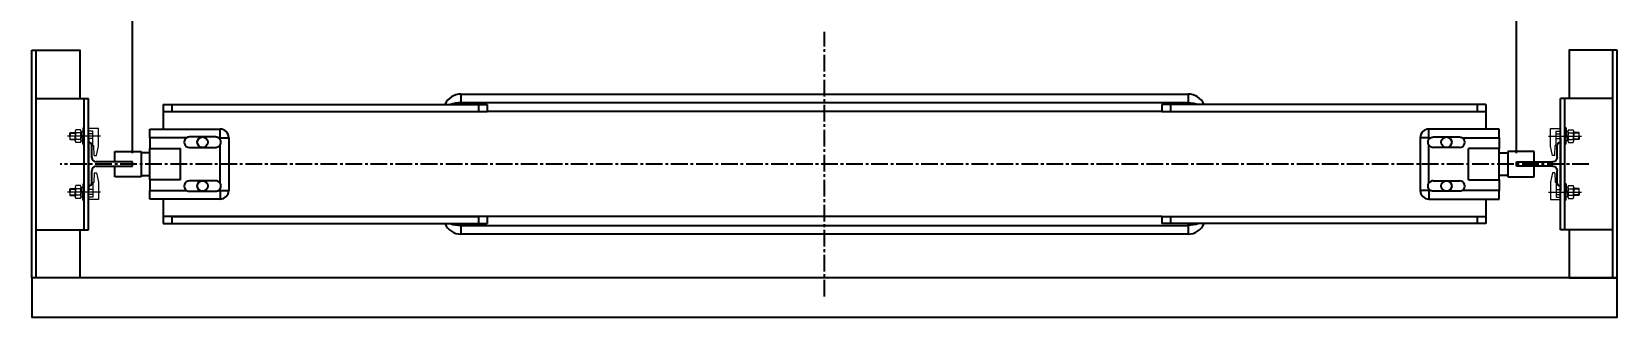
# Model space of a CAD drawing. Header units: millimetres. Extents: x -9970 to 9970, y -175 to 261.
# Drawn here: x -905 to 905, y -175 to 151 of the extents above; entities that cross this region are included whole.
import ezdxf

# ---------------------------------------------------------------- set-up
doc = ezdxf.new("R2010")
doc.units = ezdxf.units.MM
doc.linetypes.add('CENTER2', pattern=[28.575, 19.05, -3.175, 3.175, -3.175])
doc.linetypes.add('CENTERX2', pattern=[4, 2.5, -0.5, 0.5, -0.5])
for name, color, linetype in [('EKSEN', 253, 'CENTERX2'), ('KONSOL-TIRNAK grubu', 242, 'Continuous'), ('RAY', 4, 'Continuous')]:
    doc.layers.add(name, color=color, linetype=linetype)
doc.styles.get("Standard").update_dxf_attribs({"font": 'arial.ttf'})
doc.dimstyles.new('DimStyleALP', dxfattribs={"dimscale": 20, "dimtxt": 2.5, "dimasz": 2.5, "dimexe": 1.25, "dimexo": 0.625, "dimtad": 1, "dimdsep": 46, "dimtxsty": 'Standard', "dimcen": 2.5, "dimclrd": 60, "dimclre": 60, "dimadec": 0, "dimazin": 0, "dimtfac": 1, "dimtofl": 0, "dimtmove": 0, "dimatfit": 3, "dimfxl": 1, "dimarcsym": 0})

# ---------------------------------------------------------------- blocks, each defined once
blk = doc.blocks.new('*U2')
at = {"layer": 'EKSEN', "color": 0, "linetype": 'CENTER2', "transparency": 16777216}
blk.add_line((0, -72.5), (0, 230), dxfattribs=at)
blk = doc.blocks.new('XRAY505')
at = {"layer": 'RAY'}
for p, q in [((20, 25), (20, -25)), ((23.6, 7.5), (23.6, 21.4)), ((70, 2.5), (28.6, 2.5)), ((70, -2.5), (70, 2.5)), ((23.6, -21.4), (23.6, -7.5)), ((28.6, -2.5), (70, -2.5)), ((20, -25), (20, -25))]:
    blk.add_line(p, q, dxfattribs=at)
for centre, radius, start, end in [((20, 21.4), 3.57, 0, 90), ((28.6, 7.5), 5, 180, 270), ((28.6, -7.5), 5, 90, 180), ((20, -21.4), 3.57, 270, 360)]:
    blk.add_arc(centre, radius, start, end, dxfattribs=at)
blk = doc.blocks.new('*D3')
at = {"color": 60, "linetype": 'ByBlock', "lineweight": -2, "transparency": 16777216}
for p, q in [((-790, 12.5), (-790, 205)), ((790, 12.5), (790, 205)), ((-740, 180), (740, 180))]:
    blk.add_line(p, q, dxfattribs=at)
at = {"color": 60, "transparency": 16777216}
for points in [[(-740, 188.3), (-740, 171.7), (-790, 180)], [(740, 188.3), (740, 171.7), (790, 180)]]:
    blk.add_solid(points, dxfattribs=at)
at = {"layer": 'Defpoints', "color": 0, "transparency": 16777216}
for p in [(790, 180), (-790, 0), (790, 0)]:
    blk.add_point(p, dxfattribs=at)
at = {"color": 0, "transparency": 16777216, "insert": (0, 225), "char_height": 50, "width": 19939.61, "attachment_point": 5}
blk.add_mtext('Ağırlık ray arası = 1580', dxfattribs=at)

msp = doc.modelspace()

# ---------------------------------------------------------------- linework, layer by layer
for p, q in [((-900, -130), (-900, 130)), ((900, -130), (900, 130)), ((-905, -130), (-905, 125)), ((905, -130), (905, 125)), ((385, 60), (755, 60)), ((-385, -60), (-755, -60)), ((385, -60), (755, -60))]:
    msp.add_line(p, q)
at = {"color": 7, "linetype": 'Continuous', "lineweight": 25}
for p, q in [((-415, 80), (415, 80)), ((-415, 80), (-415, 70)), ((415, 80), (415, 70)), ((-755, 68), (-755, 60)), ((-755, 68), (-745, 68)), ((-755, 60), (-385, 60)), ((-755, 60), (-755, 40)), ((-745, 68), (-745, 60)), ((-745, 68), (-395, 68)), ((415, 70), (-415, 70)), ((-395, 68), (-395, 60)), ((-395, 68), (-385, 68)), ((-385, 68), (-385, 60)), ((385, 60), (-385, 60)), ((385, 68), (385, 60)), ((395, 68), (385, 68)), ((395, 68), (395, 60)), ((745, 68), (395, 68)), ((755, 68), (745, 68)), ((745, 68), (745, 60)), ((755, 68), (755, 60)), ((755, 60), (755, 40)), ((-770, 40), (-690, 40)), ((-770, 30), (-770, 40)), ((-690, 30), (-690, 40)), ((770, 40), (690, 40)), ((690, 30), (690, 40)), ((770, 30), (770, 40)), ((-728.317, 30), (-770, 30)), ((-770, 30), (-770, 18)), ((-695, 31), (-725, 31)), ((-725, 19), (-695, 19)), ((-690, 30), (-691.683, 30)), ((-690, 30), (-680, 30)), ((-690, 28.317), (-690, 30)), ((-690, -21.683), (-690, 21.683)), ((-680, 30), (-680, -30)), ((690, 30), (680, 30)), ((680, 30), (680, -30)), ((690, 30), (691.683, 30)), ((690, 28.317), (690, 30)), ((690, -21.683), (690, 21.683)), ((695, 31), (725, 31)), ((725, 19), (695, 19)), ((728.317, 30), (770, 30)), ((770, 30), (770, 18)), ((-770, 13), (-780, 13)), ((-770, 18), (-735, 18)), ((-770, -18), (-770, 18)), ((-735, -18), (-735, 18)), ((770, 18), (735, 18)), ((735, -18), (735, 18)), ((770, -18), (770, 18)), ((770, 13), (780, 13)), ((-780, -13), (-770, -13)), ((-735, -18), (-770, -18)), ((-770, -18), (-770, -30)), ((735, -18), (770, -18)), ((780, -13), (770, -13)), ((770, -18), (770, -30)), ((-770, -30), (-728.317, -30)), ((-770, -40), (-770, -30)), ((-695, -19), (-725, -19)), ((-725, -31), (-695, -31)), ((-691.683, -30), (-690, -30)), ((-690, -30), (-690, -28.317)), ((-690, -30), (-680, -30)), ((-690, -30), (-690, -40)), ((690, -30), (680, -30)), ((690, -30), (690, -28.317)), ((691.683, -30), (690, -30)), ((690, -30), (690, -40)), ((695, -19), (725, -19)), ((725, -31), (695, -31)), ((770, -30), (728.317, -30)), ((770, -40), (770, -30)), ((-690, -40), (-770, -40)), ((-755, -40), (-755, -60)), ((690, -40), (770, -40)), ((755, -40), (755, -60)), ((-755, -60), (-755, -68)), ((-755, -68), (-745, -68)), ((-745, -60), (-745, -68)), ((-745, -60), (-395, -60)), ((-745, -68), (-395, -68)), ((-415, -70), (415, -70)), ((-415, -70), (-415, -80)), ((-395, -60), (-395, -68)), ((-395, -68), (-385, -68)), ((385, -60), (-385, -60)), ((-385, -60), (-385, -68)), ((385, -60), (385, -68)), ((395, -68), (385, -68)), ((395, -60), (395, -68)), ((745, -68), (395, -68)), ((415, -70), (415, -80)), ((745, -60), (745, -68)), ((755, -68), (745, -68)), ((755, -60), (755, -68)), ((415, -80), (-415, -80))]:
    msp.add_line(p, q, dxfattribs=at)
at = {"color": 8, "linetype": 'Continuous', "lineweight": 25}
for p, q in [((-415, 70), (-415, 68)), ((415, 70), (415, 68)), ((-415, -68), (-415, -70)), ((415, -68), (415, -70))]:
    msp.add_line(p, q, dxfattribs=at)
at = {"color": 2, "linetype": 'Continuous', "lineweight": 25, "true_color": 0xf1eb1f}
for p, q in [((-810, 14.5), (-780, 14.5)), ((-810, 2.5), (-810, 14.5)), ((-790, 2.5), (-810, 2.5)), ((-790, -2.5), (-790, 2.5)), ((-780, 14.5), (-780, -14.5)), ((780, 14.5), (780, -14.5)), ((810, 14.5), (780, 14.5)), ((790, -2.5), (790, 2.5)), ((790, 2.5), (810, 2.5)), ((810, 2.5), (810, 14.5)), ((-810, -14.5), (-810, -2.5)), ((-810, -2.5), (-790, -2.5)), ((-780, -14.5), (-810, -14.5)), ((780, -14.5), (810, -14.5)), ((810, -2.5), (790, -2.5)), ((810, -14.5), (810, -2.5))]:
    msp.add_line(p, q, dxfattribs=at)
for points in [[(-905, 130), (-850, 130), (-850, -130), (-905, -130)], [(905, 130), (850, 130), (850, -130), (905, -130)], [(905, -130), (-905, -130), (-905, -175), (905, -175)]]:
    msp.add_lwpolyline(points, close=True)
at = {"color": 7, "linetype": 'Continuous', "lineweight": 25}
for centre in [(-710, 25), (710, 25), (-710, -25), (710, -25)]:
    msp.add_circle(centre, 6, dxfattribs=at)
for centre, radius, start, end in [((-415, 60), 20, 90, 156.421822), ((415, 60), 20, 23.578178, 90), ((-690, 30), 10, 0, 90), ((690, 30), 10, 90, 180), ((-725, 25), 6, 123.55731, 270), ((-695, 25), 6, 270, 326.44269), ((-695, 25), 6, 33.55731, 56.44269), ((695, 25), 6, 123.55731, 146.44269), ((695, 25), 6, 213.55731, 270), ((725, 25), 6, 270, 56.44269), ((-725, -25), 6, 90, 236.44269), ((-695, -25), 6, 33.55731, 90), ((-695, -25), 6, 303.55731, 326.44269), ((-690, -30), 10, 270, 0), ((690, -30), 10, 180, 270), ((695, -25), 6, 90, 146.44269), ((695, -25), 6, 213.55731, 236.44269), ((725, -25), 6, 303.55731, 90), ((-415, -60), 20, 203.578178, 270), ((415, -60), 20, 270, 336.421822)]:
    msp.add_arc(centre, radius, start, end, dxfattribs=at)
at = {"color": 8, "linetype": 'Continuous', "lineweight": 25}
for centre, start_param, end_param in [((-415, 60), 1.57079633, 2.21429744), ((-415, -60), 4.06888787, 4.71238898)]:
    msp.add_ellipse(centre, major_axis=(20, 0), ratio=0.5, start_param=start_param, end_param=end_param, dxfattribs=at)
at = {"color": 8, "linetype": 'Continuous', "lineweight": 25, "extrusion": (0, 0, -1)}
for centre, start_param, end_param in [((415, 60), 1.57079633, 2.21429744), ((415, -60), 4.06888787, 4.71238898)]:
    msp.add_ellipse(centre, major_axis=(-20, 0), ratio=0.5, start_param=start_param, end_param=end_param, dxfattribs=at)
at = {"color": 7, "linetype": 'Continuous', "lineweight": 25}
for points, knots in [([(-725, 31), (-725.679, 30.941), (-726.859, 30.838), (-727.882, 30.25), (-728.317, 30)], [0, 0, 0, 0, 0.5748693, 1, 1, 1, 1]), ([(-691.683, 30), (-692.282, 30.326), (-693.322, 30.893), (-694.5, 30.968), (-695, 31)], [0, 0, 0, 0, 0.57488917, 1, 1, 1, 1]), ([(-690, 21.683), (-689.682, 22.282), (-689.047, 23.479), (-688.92, 25.539), (-689.326, 27.186), (-689.835, 28.039), (-690, 28.317)], [0, 0, 0, 0, 0.2875517, 0.5750886, 0.86188697, 1, 1, 1, 1]), ([(690, 21.683), (689.682, 22.282), (689.047, 23.479), (688.92, 25.539), (689.326, 27.186), (689.835, 28.039), (690, 28.317)], [0, 0, 0, 0, 0.2875517, 0.5750886, 0.86188697, 1, 1, 1, 1]), ([(691.683, 30), (692.282, 30.326), (693.322, 30.893), (694.5, 30.968), (695, 31)], [0, 0, 0, 0, 0.57488917, 1, 1, 1, 1]), ([(725, 31), (725.679, 30.941), (726.859, 30.838), (727.882, 30.25), (728.317, 30)], [0, 0, 0, 0, 0.5748693, 1, 1, 1, 1]), ([(-728.317, -30), (-727.718, -30.326), (-726.678, -30.893), (-725.5, -30.968), (-725, -31)], [0, 0, 0, 0, 0.57489092, 1, 1, 1, 1]), ([(-695, -31), (-694.321, -30.941), (-693.141, -30.838), (-692.118, -30.25), (-691.683, -30)], [0, 0, 0, 0, 0.57486738, 1, 1, 1, 1]), ([(-690, -28.317), (-689.682, -27.718), (-689.047, -26.521), (-688.92, -24.461), (-689.326, -22.814), (-689.835, -21.961), (-690, -21.683)], [0, 0, 0, 0, 0.28755192, 0.57508852, 0.86188687, 1, 1, 1, 1]), ([(690, -28.317), (689.682, -27.718), (689.047, -26.521), (688.92, -24.461), (689.326, -22.814), (689.835, -21.961), (690, -21.683)], [0, 0, 0, 0, 0.28755192, 0.57508852, 0.86188687, 1, 1, 1, 1]), ([(695, -31), (694.321, -30.941), (693.141, -30.838), (692.118, -30.25), (691.683, -30)], [0, 0, 0, 0, 0.57486738, 1, 1, 1, 1]), ([(728.317, -30), (727.718, -30.326), (726.678, -30.893), (725.5, -30.968), (725, -31)], [0, 0, 0, 0, 0.57489092, 1, 1, 1, 1])]:
    msp.add_open_spline(points, degree=3, knots=knots, dxfattribs=at)
at = {"layer": 'KONSOL-TIRNAK grubu', "lineweight": 20}
for p, q in [((-835.304, 21.072), (-835.304, 37.647)), ((-828.659, 20.504), (-828.659, 40.616)), ((828.659, 20.504), (828.659, 40.616)), ((835.304, 21.072), (835.304, 37.647)), ((-835.304, 21.072), (-834.249, 21.072)), ((-833.663, 9.82), (-834.249, 21.072)), ((-830.985, 9.82), (-828.659, 20.504)), ((830.985, 9.82), (828.659, 20.504)), ((833.663, 9.82), (834.249, 21.072)), ((835.304, 21.072), (834.249, 21.072)), ((-833.663, 9.82), (-830.985, 9.82)), ((833.663, 9.82), (830.985, 9.82)), ((-833.663, -9.82), (-834.249, -21.072)), ((-833.663, -9.82), (-830.985, -9.82)), ((-830.985, -9.82), (-828.659, -20.504)), ((830.985, -9.82), (828.659, -20.504)), ((833.663, -9.82), (830.985, -9.82)), ((833.663, -9.82), (834.249, -21.072)), ((-835.304, -21.072), (-835.304, -37.647)), ((-835.304, -21.072), (-834.249, -21.072)), ((-828.659, -20.504), (-828.659, -40.616)), ((828.659, -20.504), (828.659, -40.616)), ((835.304, -21.072), (834.249, -21.072)), ((835.304, -21.072), (835.304, -37.647))]:
    msp.add_line(p, q, dxfattribs=at)

# ---------------------------------------------------------------- block references
at = {"layer": 'EKSEN', "linetype": 'CENTER2'}
msp.add_blockref('*U2', (0, -78.75), dxfattribs=at)

# ---------------------------------------------------------------- next in the draw order: wipeouts: each hides what was drawn before it
msp.add_wipeout([(845, -75), (900, -75), (900, 75), (845, 75)])

# ---------------------------------------------------------------- next in the draw order: dimensions: what is measured, and where the dimension line sits
dim = msp.add_linear_dim(base=(790, 180), p1=(-790, 0), p2=(790, 0), text='Ağırlık ray arası = <>', dimstyle='DimStyleALP')
dim.commit()
dim.dimension.update_dxf_attribs({"geometry": '*D3', "text_midpoint": (0, 180), "dimtype": 128})

# ---------------------------------------------------------------- next in the draw order: wipeouts: each hides what was drawn before it
for points in [[(-845, -75), (-900, -75), (-900, 75), (-845, 75)], [(845, 75), (900, 75), (900, -75), (845, -75)]]:
    msp.add_wipeout(points)

# ---------------------------------------------------------------- next in the draw order: linework, layer by layer
msp.add_line((872.5, 0), (-872.5, 0), dxfattribs=at)
at = {"layer": 'KONSOL-TIRNAK grubu'}
for p, q in [((-900, 75), (-840, 75)), ((-845, -75), (-845, 75)), ((-840, -75), (-840, 75)), ((900, 75), (840, 75)), ((840, -75), (840, 75)), ((845, -75), (845, 75)), ((-840, 30.07), (-840, -30.07)), ((840, 30.07), (840, -30.07)), ((-900, -75), (-840, -75)), ((900, -75), (840, -75))]:
    msp.add_line(p, q, dxfattribs=at)
at = {"layer": 'KONSOL-TIRNAK grubu', "linetype": 'ByBlock'}
for p, q in [((-900, -75), (-900, 75)), ((900, -75), (900, 75))]:
    msp.add_line(p, q, dxfattribs=at)
at = {"layer": 'KONSOL-TIRNAK grubu', "lineweight": 20}
for p, q in [((-855.375, 37.418), (-855.375, 31.934)), ((-849.411, 39.247), (-854.631, 39.247)), ((-848.667, 37.418), (-846.667, 37.418)), ((-848.667, 37.418), (-848.667, 31.934)), ((-846.667, 41.247), (-845, 41.247)), ((-846.667, 41.247), (-846.667, 31.934)), ((-828.659, 40.616), (-840, 40.616)), ((-835.304, 37.647), (-840, 37.647)), ((828.659, 40.616), (840, 40.616)), ((835.304, 37.647), (840, 37.647)), ((846.667, 41.247), (845, 41.247)), ((846.667, 41.247), (846.667, 31.934)), ((848.667, 37.418), (846.667, 37.418)), ((848.667, 37.418), (848.667, 31.934)), ((849.411, 39.247), (854.631, 39.247)), ((855.375, 37.418), (855.375, 31.934)), ((-826.443, 31.934), (-864.047, 31.934)), ((-861.617, 35.267), (-860.95, 35.934)), ((-861.617, 31.934), (-861.617, 35.267)), ((-861.617, 35.267), (-855.375, 35.267)), ((-861.617, 31.934), (-861.617, 28.6)), ((-861.617, 28.6), (-855.375, 28.6)), ((-861.617, 28.6), (-860.95, 27.934)), ((-860.95, 35.934), (-855.375, 35.934)), ((-860.95, 35.934), (-860.95, 31.934)), ((-860.95, 27.934), (-860.95, 31.934)), ((-860.95, 27.934), (-855.375, 27.934)), ((-855.375, 26.449), (-855.375, 31.934)), ((-849.411, 35.59), (-854.631, 35.59)), ((-849.411, 28.277), (-854.631, 28.277)), ((-849.411, 24.62), (-854.631, 24.62)), ((-846.667, 33.243), (-848.667, 30.973)), ((-846.667, 32.739), (-848.667, 30.468)), ((-848.667, 26.449), (-848.667, 31.934)), ((-848.667, 26.449), (-846.667, 26.449)), ((-846.667, 22.62), (-846.667, 31.934)), ((-846.667, 22.62), (-845, 22.62)), ((-835.304, 34.767), (-840, 34.767)), ((-835.304, 29.167), (-840, 29.167)), ((826.443, 31.934), (864.047, 31.934)), ((835.304, 34.767), (840, 34.767)), ((835.304, 29.167), (840, 29.167)), ((846.667, 22.62), (845, 22.62)), ((846.667, 33.243), (848.667, 30.973)), ((846.667, 32.739), (848.667, 30.468)), ((846.667, 22.62), (846.667, 31.934)), ((848.667, 26.449), (846.667, 26.449)), ((848.667, 26.449), (848.667, 31.934)), ((849.411, 35.59), (854.631, 35.59)), ((849.411, 28.277), (854.631, 28.277)), ((849.411, 24.62), (854.631, 24.62)), ((860.95, 35.934), (855.375, 35.934)), ((861.617, 35.267), (855.375, 35.267)), ((855.375, 26.449), (855.375, 31.934)), ((861.617, 28.6), (855.375, 28.6)), ((860.95, 27.934), (855.375, 27.934)), ((861.617, 35.267), (860.95, 35.934)), ((860.95, 35.934), (860.95, 31.934)), ((860.95, 27.934), (860.95, 31.934)), ((861.617, 28.6), (860.95, 27.934)), ((861.617, 31.934), (861.617, 35.267)), ((861.617, 31.934), (861.617, 28.6)), ((-826.443, -31.934), (-864.047, -31.934)), ((-861.617, -28.6), (-860.95, -27.934)), ((-861.617, -28.6), (-855.375, -28.6)), ((-861.617, -31.934), (-861.617, -28.6)), ((-861.617, -31.934), (-861.617, -35.267)), ((-861.617, -35.267), (-860.95, -35.934)), ((-861.617, -35.267), (-855.375, -35.267)), ((-860.95, -27.934), (-860.95, -31.934)), ((-860.95, -27.934), (-855.375, -27.934)), ((-860.95, -35.934), (-860.95, -31.934)), ((-860.95, -35.934), (-855.375, -35.934)), ((-855.375, -26.449), (-855.375, -31.934)), ((-855.375, -37.418), (-855.375, -31.934)), ((-849.411, -24.62), (-854.631, -24.62)), ((-849.411, -28.277), (-854.631, -28.277)), ((-849.411, -35.59), (-854.631, -35.59)), ((-848.667, -26.449), (-846.667, -26.449)), ((-848.667, -26.449), (-848.667, -31.934)), ((-846.667, -32.739), (-848.667, -30.468)), ((-846.667, -33.243), (-848.667, -30.973)), ((-848.667, -37.418), (-848.667, -31.934)), ((-846.667, -22.62), (-846.667, -31.934)), ((-846.667, -22.62), (-845, -22.62)), ((-846.667, -41.247), (-846.667, -31.934)), ((-835.304, -29.167), (-840, -29.167)), ((-835.304, -34.767), (-840, -34.767)), ((826.443, -31.934), (864.047, -31.934)), ((835.304, -29.167), (840, -29.167)), ((835.304, -34.767), (840, -34.767)), ((846.667, -22.62), (845, -22.62)), ((846.667, -22.62), (846.667, -31.934)), ((848.667, -26.449), (846.667, -26.449)), ((846.667, -32.739), (848.667, -30.468)), ((846.667, -33.243), (848.667, -30.973)), ((846.667, -41.247), (846.667, -31.934)), ((848.667, -26.449), (848.667, -31.934)), ((848.667, -37.418), (848.667, -31.934)), ((849.411, -24.62), (854.631, -24.62)), ((849.411, -28.277), (854.631, -28.277)), ((849.411, -35.59), (854.631, -35.59)), ((855.375, -26.449), (855.375, -31.934)), ((860.95, -27.934), (855.375, -27.934)), ((861.617, -28.6), (855.375, -28.6)), ((855.375, -37.418), (855.375, -31.934)), ((861.617, -35.267), (855.375, -35.267)), ((860.95, -35.934), (855.375, -35.934)), ((860.95, -27.934), (860.95, -31.934)), ((861.617, -28.6), (860.95, -27.934)), ((860.95, -35.934), (860.95, -31.934)), ((861.617, -35.267), (860.95, -35.934)), ((861.617, -31.934), (861.617, -28.6)), ((861.617, -31.934), (861.617, -35.267)), ((-849.411, -39.247), (-854.631, -39.247)), ((-848.667, -37.418), (-846.667, -37.418)), ((-846.667, -41.247), (-845, -41.247)), ((-835.304, -37.647), (-840, -37.647)), ((-828.659, -40.616), (-840, -40.616)), ((828.659, -40.616), (840, -40.616)), ((835.304, -37.647), (840, -37.647)), ((846.667, -41.247), (845, -41.247)), ((848.667, -37.418), (846.667, -37.418)), ((849.411, -39.247), (854.631, -39.247))]:
    msp.add_line(p, q, dxfattribs=at)
for centre, radius, start, end in [((-852.757, 37.418), 2.618, 135.703264, 224.296736), ((-851.285, 37.418), 2.618, 315.703264, 44.296736), ((851.285, 37.418), 2.618, 135.703264, 224.296736), ((852.757, 37.418), 2.618, 315.703264, 44.296736), ((-846.02, 31.934), 9.355, 156.992462, 203.007538), ((-852.757, 26.449), 2.618, 135.703264, 224.296736), ((-858.022, 31.934), 9.355, 336.992462, 23.007538), ((-851.285, 26.449), 2.618, 315.703264, 44.296736), ((858.022, 31.934), 9.355, 156.992462, 203.007538), ((851.285, 26.449), 2.618, 135.703264, 224.296736), ((846.02, 31.934), 9.355, 336.992462, 23.007538), ((852.757, 26.449), 2.618, 315.703264, 44.296736), ((-852.757, -26.449), 2.618, 135.703264, 224.296736), ((-846.02, -31.934), 9.355, 156.992462, 203.007538), ((-852.757, -37.418), 2.618, 135.703264, 224.296736), ((-851.285, -26.449), 2.618, 315.703264, 44.296736), ((-858.022, -31.934), 9.355, 336.992462, 23.007538), ((-851.285, -37.418), 2.618, 315.703264, 44.296736), ((851.285, -26.449), 2.618, 135.703264, 224.296736), ((858.022, -31.934), 9.355, 156.992462, 203.007538), ((851.285, -37.418), 2.618, 135.703264, 224.296736), ((852.757, -26.449), 2.618, 315.703264, 44.296736), ((846.02, -31.934), 9.355, 336.992462, 23.007538), ((852.757, -37.418), 2.618, 315.703264, 44.296736)]:
    msp.add_arc(centre, radius, start, end, dxfattribs=at)

# ---------------------------------------------------------------- next in the draw order: block references
msp.add_blockref('XRAY505', (-860, 0))
at = {"xscale": -1}
msp.add_blockref('XRAY505', (860, 0), dxfattribs=at)

doc.saveas('drawing.dxf')
